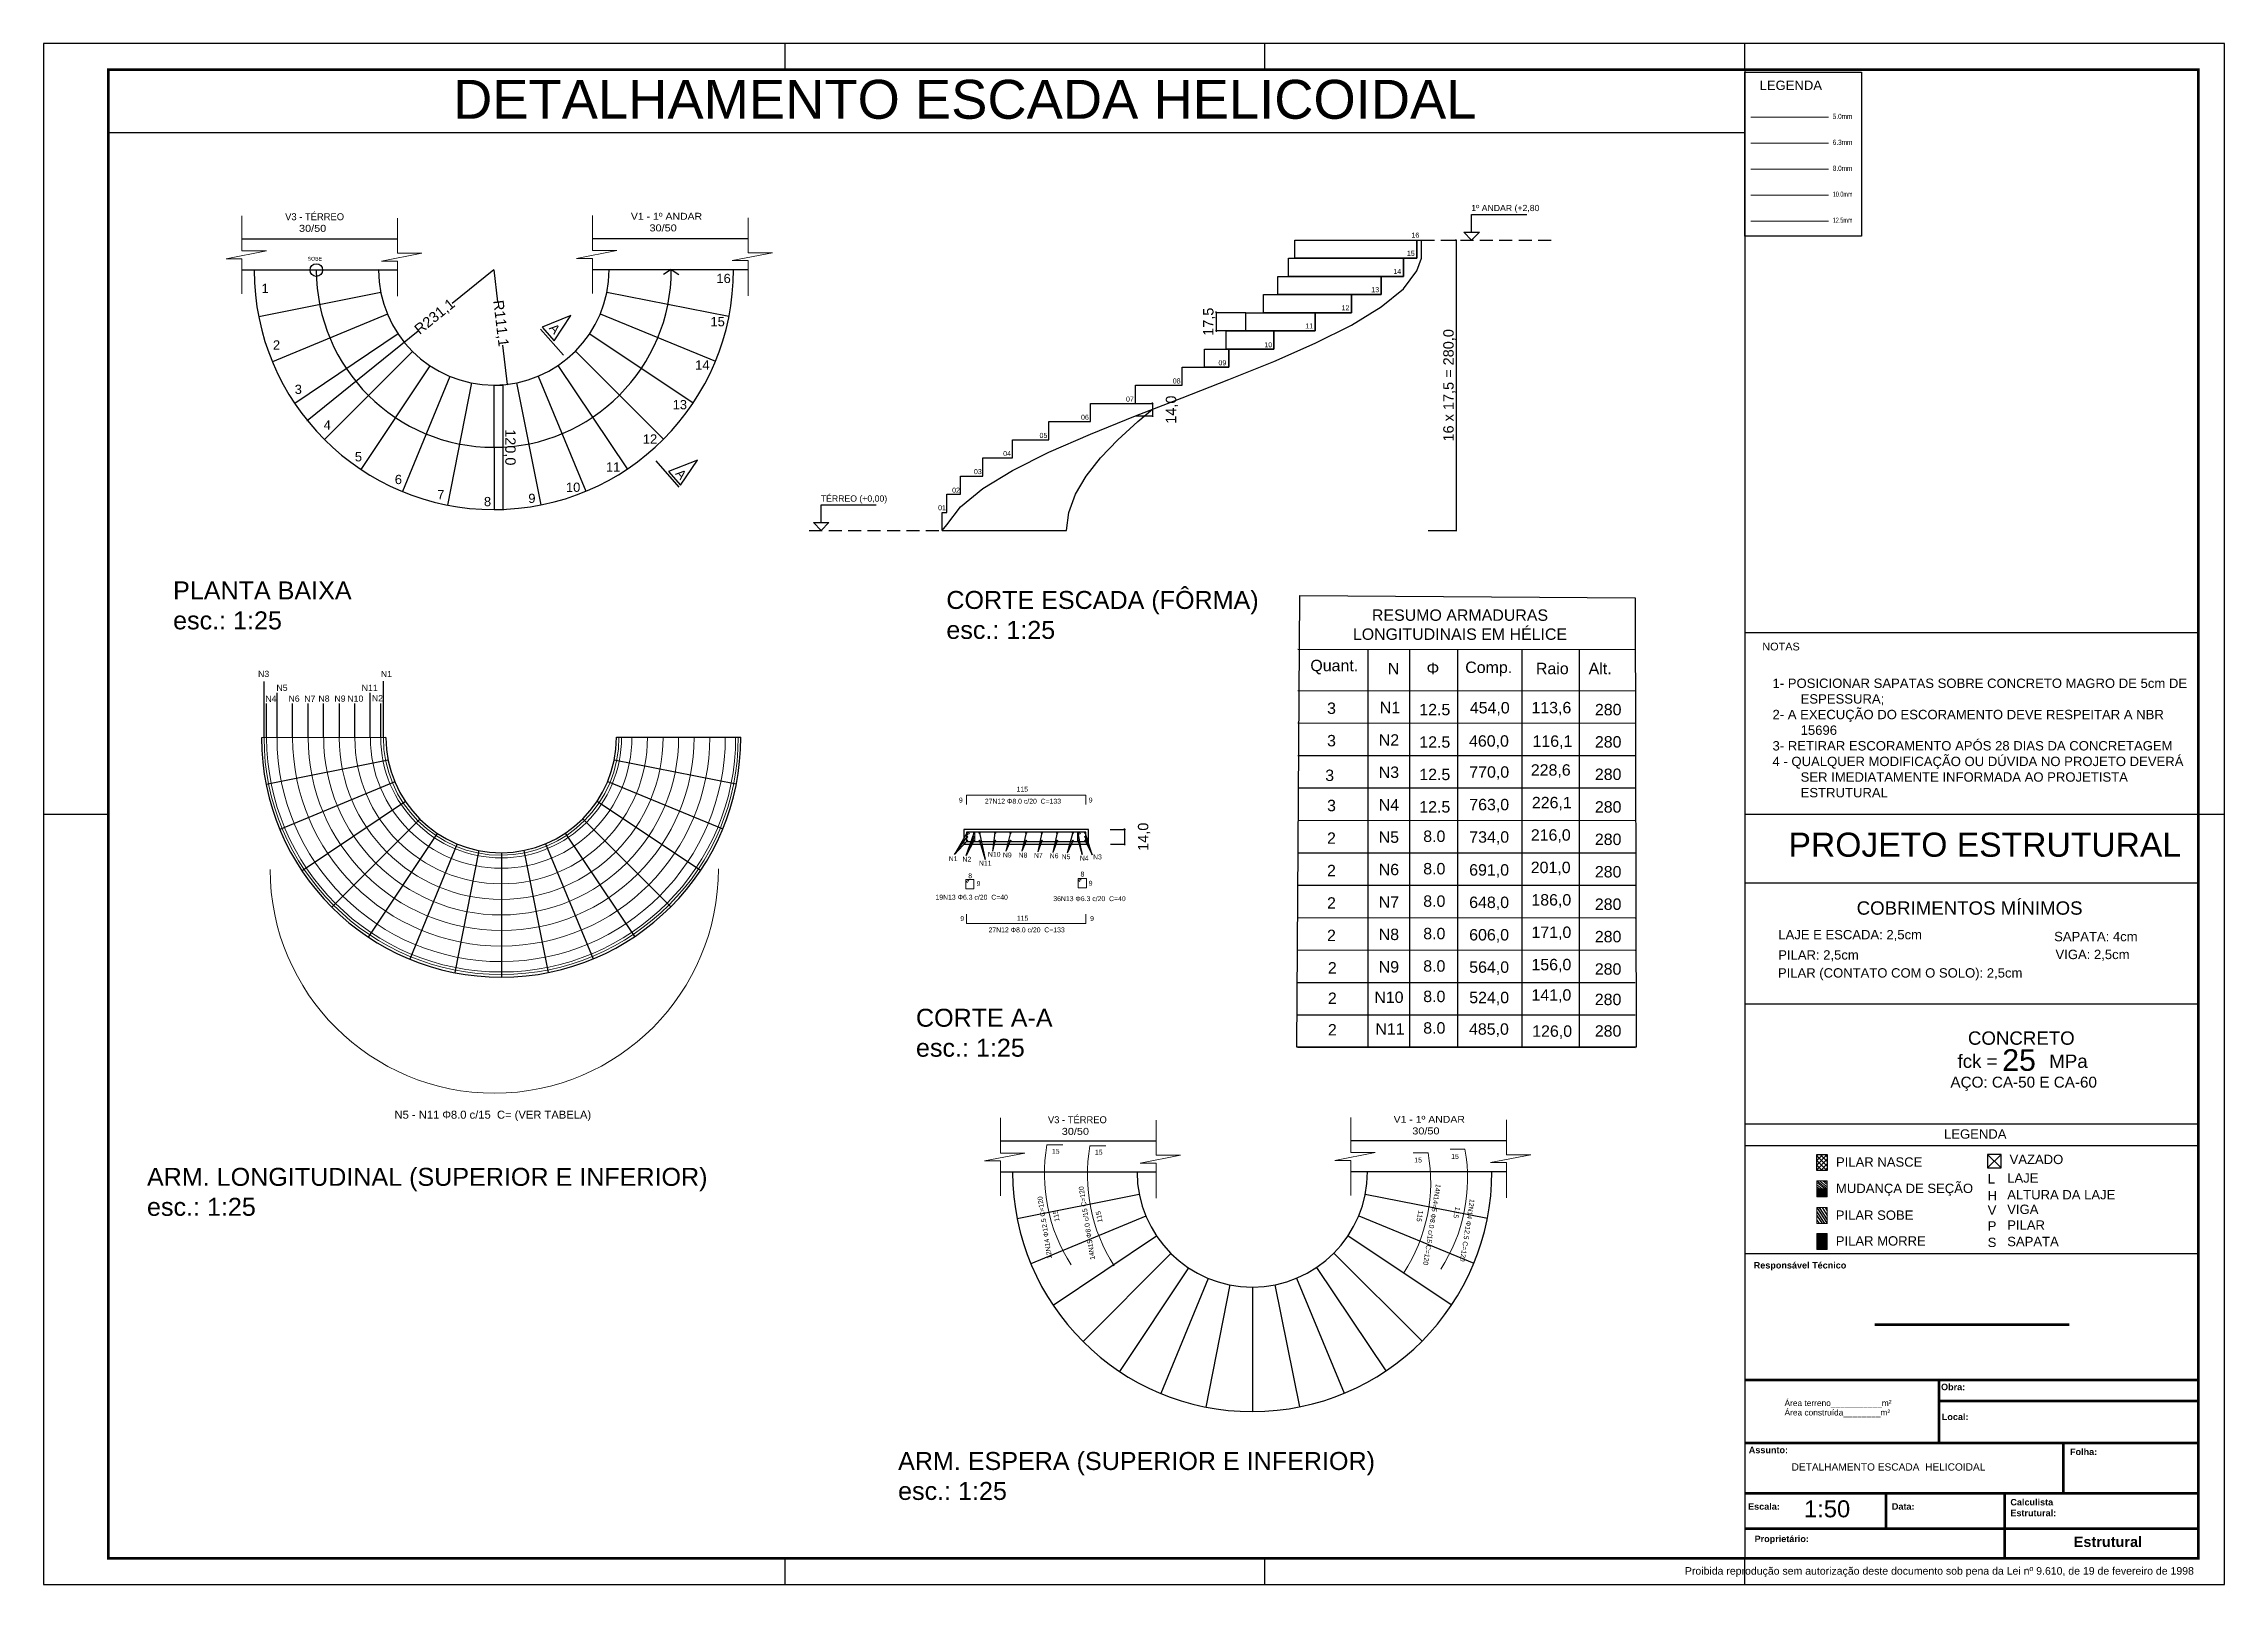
# Model space of a CAD drawing. Header units: millimetres. Extents: x 1305 to 2550, y 883 to 1075.
# Drawn here: x 1850.4 to 1934.5, y 882.5 to 941.9 of the extents above; entities that cross this region are included whole.
import ezdxf
from ezdxf.enums import TextEntityAlignment as Align

# ---------------------------------------------------------------- set-up
doc = ezdxf.new("R2010")
doc.units = ezdxf.units.MM
doc.linetypes.add('TRAZO_HUECO', pattern=[0.75, 0.5, -0.25])
for name, color, linetype in [('02 - Gabarito de Forma', 2, 'Continuous'), ('03 - Armação', 5, 'Continuous'), ('ARQ-FOLHA', 7, 'Continuous'), ('Bwc eletros móveis textos', 7, 'Continuous'), ('Camada 1', 7, 'Continuous'), ('COTA CYPE', 31, 'Continuous'), ('Cotas', 9, 'Continuous'), ('LINHAS GERAIS.', 7, 'Continuous'), ('PDF_1', 7, 'Continuous'), ('PDF_PILAR_BETAO', 7, 'Continuous'), ('PDF_Text', 7, 'Continuous'), ('V2', 2, 'Continuous')]:
    doc.layers.add(name, color=color, linetype=linetype)
for name, color, linetype, lineweight in [('ARM_LONGITUDINAL_Ø10', 33, 'Continuous', 9), ('ARM_LONGITUDINAL_Ø12_5', 34, 'Continuous', 9), ('ARM_LONGITUDINAL_Ø6_3', 31, 'Continuous', 9), ('ARM_LONGITUDINAL_Ø8', 32, 'Continuous', 9), ('ARM_TRANSVERSAL_Ø5', 120, 'Continuous', 9), ('ESC_DEGRAU', 2, 'Continuous', 0), ('G-ANNO-TEXT', 231, 'Continuous', 30), ('VIG_DIM_VIGAS', 3, 'Continuous', 9), ('VIG_FACES', 5, 'Continuous', 9), ('VIG_REF_VIGAS', 3, 'Continuous', 9)]:
    doc.layers.add(name, color=color, linetype=linetype, lineweight=lineweight)
doc.styles.add('ARIAL', font='arial.ttf')
doc.styles.add('Arial_1', font='arial.ttf')
doc.styles.add('Arial_3', font='arial.ttf', dxfattribs={"height": 2.3})
doc.styles.add('Arial_B', font='arialbd.ttf', dxfattribs={"height": 2.5})
doc.styles.add('Arial_B_1', font='arialbd.ttf', dxfattribs={"height": 4})
doc.styles.add('CYPETXT', font='arial.ttf', dxfattribs={"height": 0.2})
doc.styles.add('PDF Arial', font='arial.ttf')
doc.styles.get("Standard").update_dxf_attribs({"font": 'arial.ttf'})
doc.styles.add('TQS_ARIAL', font='arial.ttf')
doc.dimstyles.new('1-50', dxfattribs={"dimscale": 0.05, "dimtxt": 8, "dimasz": 0.8, "dimexe": 0.1, "dimexo": 0.2, "dimgap": 0.3, "dimtad": 1, "dimdec": 1, "dimlfac": 25, "dimzin": 1, "dimtxsty": 'Standard', "dimblk": 'OBLIQUE', "dimcen": 10, "dimdle": 0.1, "dimclrd": 7, "dimclre": 8, "dimclrt": 256, "dimadec": 0, "dimazin": 2, "dimtfac": 1, "dimtdec": 1, "dimtmove": 2, "dimatfit": 0, "dimldrblk": 'OBLIQUE', "dimfxl": 0, "dimlwd": -1, "dimlwe": -1, "dimarcsym": 0})

msp = doc.modelspace()

# ---------------------------------------------------------------- texts
at = {"style": 'CYPETXT'}
for s, width, p, p2 in [('5.0mm', 0.885362, (1919.3934, 939.0104), (1920.1494, 939.0104)), ('6.3mm', 0.885362, (1919.3934, 938.0104), (1920.1494, 938.0104)), ('8.0mm', 0.885362, (1919.3934, 937.0104), (1920.1494, 937.0104)), ('10.0mm', 0.749051, (1919.3934, 936.0104), (1920.1494, 936.0104)), ('12.5mm', 0.749051, (1919.3934, 935.0104), (1920.1494, 935.0104))]:
    msp.add_text(s, height=0.2, dxfattribs=dict(at, width=width)).set_placement(p, p2, align=Align.FIT)
for s, height, p in [('1º ANDAR (+2,80', 0.24, (1905.452, 935.4589)), ('SOBE', 0.14311, (1860.5767, 933.5524)), ('TÉRREO (+0,00)', 0.24, (1880.3658, 924.2589))]:
    msp.add_text(s, height=height).set_placement(p)
at = {"insert": (1866.185, 940.5193), "char_height": 1.5, "attachment_point": 1, "style": 'PDF Arial'}
msp.add_mtext_dynamic_manual_height_columns('DETALHAMENTO ESCADA HELICOIDAL', width=72.261105, gutter_width=12.5, heights=[0], dxfattribs=at)
at = {"width": 0.329663, "attachment_point": 1, "line_spacing_factor": 0.941778, "style": 'ARIAL'}
for s, insert, char_height in [('16', (1876.3397, 933.0432), 0.35719), ('1', (1858.7995, 932.659), 0.3572), ('15', (1876.1114, 931.3762), 0.35719), ('2', (1859.2388, 930.4774), 0.3572), ('14', (1875.5225, 929.7052), 0.35719), ('3', (1860.0785, 928.7657), 0.3572), ('13', (1874.6529, 928.1762), 0.35719), ('4', (1861.1956, 927.3935), 0.3572), ('12', (1873.5028, 926.8514), 0.35719), ('5', (1862.3969, 926.1672), 0.3572), ('6', (1863.9384, 925.2921), 0.3572), ('11', (1872.0806, 925.7723), 0.35719), ('7', (1865.5753, 924.7106), 0.3572), ('8', (1867.3762, 924.44), 0.3572), ('9', (1869.0868, 924.5644), 0.3572), ('10', (1870.5377, 924.9923), 0.35719)]:
    msp.add_mtext(s, dxfattribs=dict(at, insert=insert, char_height=char_height))
at = {"width": 2.948749, "attachment_point": 1}
for s, insert, char_height in [('9', (1885.6938, 912.8457), 0.1896), ('115', (1887.9189, 913.2657), 0.18955), ('9', (1890.6995, 912.8487), 0.1896), ('N1', (1885.3017, 910.5884), 0.18955), ('N2', (1885.8321, 910.5666), 0.18955), ('N11', (1886.4664, 910.4122), 0.18955), ('N10', (1886.8108, 910.755), 0.18955), ('N9', (1887.3889, 910.7299), 0.18955), ('N8', (1887.9956, 910.7259), 0.18955), ('N7', (1888.5866, 910.714), 0.18955), ('N6', (1889.1948, 910.6999), 0.18955), ('N5', (1889.6557, 910.664), 0.18955), ('N4', (1890.3561, 910.608), 0.18955), ('8', (1890.3825, 909.9938), 0.1896), ('N3', (1890.8661, 910.6579), 0.18955), ('8', (1886.0528, 909.931), 0.1896), ('9', (1886.3773, 909.6271), 0.1896), ('9', (1890.6984, 909.6414), 0.1896), ('115', (1887.9291, 908.2918), 0.18955), ('9', (1890.7532, 908.2802), 0.1896), ('9', (1885.7475, 908.2771), 0.1896), ('15', (1889.2798, 899.3066), 0.18955), ('15', (1890.9377, 899.2717), 0.18955), ('15', (1904.6779, 899.1094), 0.18955), ('15', (1903.255, 898.9709), 0.18955)]:
    msp.add_mtext(s, dxfattribs=dict(at, insert=insert, char_height=char_height))
at = {"attachment_point": 1}
for s, width, gutter_width, insert, char_height in [('27N12 {\\Fgreeks|c0;F}8.0 c/20  C=133', 2.948749, 8.8813, (1886.6934, 912.8036), 0.189555), ('19N13 {\\Fgreeks|c0;F}6.3 c/20  C=40', 2.948749, 8.8813, (1884.7884, 909.1028), 0.189555), ('36N13 {\\Fgreeks|c0;F}6.3 c/20  C=40', 2.948749, 8.8813, (1889.3326, 909.0462), 0.189555), ('27N12 {\\Fgreeks|c0;F}8.0 c/20  C=133', 2.948749, 8.8813, (1886.8352, 907.8431), 0.189555), ('N5 - N11 {\\Fgreeks|c0;F}8.0 c/15  C= (VER TABELA)', 7.918395, 14.4724, (1863.9274, 900.778), 0.308888)]:
    msp.add_mtext_dynamic_manual_height_columns(s, width=width, gutter_width=gutter_width, heights=[0], dxfattribs=dict(at, insert=insert, char_height=char_height))
at = {"char_height": 0.189555}
for s, insert, attachment_point, rotation in [('12N14 {\\Fgreeks|c0;F}12.5 C=120', (1889.0993, 895.0504), 1, 99.021345), ('14N15 {\\Fgreeks|c0;F}8.0 c/15 C=120', (1890.7572, 895.0155), 1, 99.021345), ('14N14=5 {\\Fgreeks|c0;F}8.0 c/15 C=120', (1903.7815, 894.8072), 3, 260.978655), ('12N14 {\\Fgreeks|c0;F}12.5 C=120', (1905.2044, 894.9457), 3, 260.978655)]:
    msp.add_mtext_dynamic_manual_height_columns(s, width=3.638713, gutter_width=8.8813, heights=[0], dxfattribs=dict(at, insert=insert, attachment_point=attachment_point, rotation=rotation))
at = {"char_height": 0.18955, "width": 2.948749}
for insert, attachment_point, rotation in [((1889.3901, 896.4853), 1, 100.984805), ((1891.0479, 896.4504), 1, 100.984805), ((1903.5232, 896.4776), 3, 259.015195), ((1904.9461, 896.616), 3, 259.015195)]:
    msp.add_mtext('115', dxfattribs=dict(at, insert=insert, attachment_point=attachment_point, rotation=rotation))
at = {"layer": 'Bwc eletros móveis textos', "color": 1}
for p in [(1869.8678, 930.9342), (1874.7392, 925.3254)]:
    msp.add_text('A', height=0.353, rotation=311.194664, dxfattribs=at).set_placement(p)
at = {"layer": 'Camada 1', "color": 0, "lineweight": 25, "style": 'TQS_ARIAL'}
for s, height, p in [('LEGENDA', 0.36043, (1916.5723, 940.1294)), ('PROJETO ESTRUTURAL', 0.928807, (1917.6868, 910.5687)), ('COBRIMENTOS MÍNIMOS', 0.514893, (1920.3143, 908.3337)), ('LAJE E ESCADA: 2,5cm', 0.360425, (1917.2936, 907.3844)), ('SAPATA: 4cm', 0.360425, (1927.9298, 907.3109)), ('PILAR: 2,5cm', 0.360425, (1917.2892, 906.6033)), ('VIGA: 2,5cm', 0.360425, (1927.9823, 906.6215)), ('PILAR (CONTATO COM O SOLO): 2,5cm', 0.360425, (1917.278, 905.9101)), ('CONCRETO', 0.51489, (1924.6056, 903.3189)), ('fck =          MPa', 0.514893, (1924.2057, 902.4285)), ('25', 0.83413, (1925.9292, 902.3142)), ('AÇO: CA-50 E CA-60', 0.420812, (1923.9294, 901.668)), ('LEGENDA', 0.36043, (1923.6852, 899.6987)), ('VAZADO', 0.36043, (1926.2117, 898.7189)), ('PILAR NASCE', 0.360425, (1919.5172, 898.6182)), ('L', 0.3604, (1925.3669, 897.9703)), ('LAJE', 0.36043, (1926.121, 898.0036)), ('MUDANÇA DE SEÇÃO', 0.360425, (1919.5172, 897.6036)), ('H', 0.3604, (1925.3669, 897.325)), ('ALTURA DA LAJE', 0.360425, (1926.121, 897.3583)), ('PILAR SOBE', 0.36043, (1919.5088, 896.5704)), ('V', 0.3604, (1925.3669, 896.7629)), ('P', 0.3604, (1925.3669, 896.1554)), ('VIGA', 0.36043, (1926.121, 896.7962)), ('PILAR', 0.36043, (1926.121, 896.1887)), ('PILAR MORRE', 0.360425, (1919.5088, 895.5775)), ('S', 0.3604, (1925.3669, 895.5212)), ('SAPATA', 0.36043, (1926.121, 895.5545))]:
    msp.add_text(s, height=height, dxfattribs=at).set_placement(p)
at = {"layer": 'ESC_DEGRAU'}
for s, p in [('16', (1903.1462, 934.4339)), ('15', (1902.9714, 933.7339)), ('14', (1902.4481, 933.0339)), ('12', (1900.4491, 931.6339)), ('13', (1901.5965, 932.3339)), ('11', (1899.0502, 930.9339)), ('10', (1897.4714, 930.21)), ('09', (1895.7033, 929.5147)), ('08', (1893.9402, 928.8147)), ('07', (1892.1366, 928.1147)), ('05', (1888.8023, 926.7147)), ('06', (1890.4018, 927.4147)), ('04', (1887.3998, 926.0147)), ('03', (1886.272, 925.3195)), ('02', (1885.4315, 924.6022)), ('01', (1884.892, 923.9258))]:
    msp.add_text(s, height=0.19431, dxfattribs=at).set_placement(p)
at = {"layer": 'G-ANNO-TEXT', "color": 7, "attachment_point": 1}
for s, insert, char_height, width, style in [('Responsável Técnico ', (1916.344, 894.9439), 0.25, 4.417298, 'Arial_B'), ('Obra:', (1923.5685, 890.2518), 0.25, 1.122362, 'Arial_B'), ('Área terreno___________m²', (1917.5331, 889.6212), 0.23, 5.659914, 'Arial_3'), ('Área construída________m²', (1917.5331, 889.2574), 0.23, 6.197044, 'Arial_3'), ('Local:', (1923.5983, 889.1005), 0.25, 1.234599, 'Arial_B'), ('Assunto:', (1916.1538, 887.8222), 0.25, 1.811814, 'Arial_B'), ('Folha:', (1928.5421, 887.751), 0.25, 1.258649, 'Arial_B'), ('Escala:', (1916.127, 885.645), 0.25, 1.467088, 'Arial_B'), ('1:50', (1918.2836, 885.7561), 0.65491, 10.080639, 'Arial_1'), ('Data:', (1921.6726, 885.645), 0.25, 1.050211, 'Arial_B'), ('Calculista Estrutural:', (1926.2421, 885.8094), 0.25, 2.176767, 'Arial_B'), ('Proprietário: ', (1916.3777, 884.3953), 0.25, 2.661602, 'Arial_B'), ('Estrutural', (1928.6841, 884.3586), 0.4, 3.214767, 'Arial_B_1'), ('Proibida reprodução sem autorização deste documento sob pena da Lei nº 9.610, de 19 de fevereiro de 1998', (1913.6915, 883.1811), 0.29, 23.770034, 'ARIAL')]:
    msp.add_mtext(s, dxfattribs=dict(at, insert=insert, char_height=char_height, width=width, style=style))
at = {"layer": 'PDF_Text', "color": 4, "width": 26.385603, "attachment_point": 7, "style": 'PDF Arial'}
for s, insert, char_height in [('PLANTA BAIXA \\Pesc.: 1:25', (1855.3889, 919.325), 0.692832), ('CORTE ESCADA (FÔRMA)\\Pesc.: 1:25', (1885.2089, 918.9572), 0.692832), ('CORTE A-A\\Pesc.: 1:25', (1884.0369, 902.8495), 0.69283), ('ARM. LONGITUDINAL (SUPERIOR E INFERIOR) \\Pesc.: 1:25', (1854.3822, 896.7161), 0.692832), ('ARM. ESPERA (SUPERIOR E INFERIOR) \\Pesc.: 1:25', (1883.3476, 885.7617), 0.692832)]:
    msp.add_mtext(s, dxfattribs=dict(at, insert=insert, char_height=char_height))
at = {"layer": 'PDF_Text', "insert": (1916.6757, 918.5175), "char_height": 0.3, "attachment_point": 7, "style": 'PDF Arial'}
msp.add_mtext('NOTAS', dxfattribs=at)
at = {"layer": 'PDF_Text', "attachment_point": 7, "style": 'PDF Arial'}
for s, insert, char_height, width in [('{\\W4.344816; }N3', (1858.2596, 917.4934), 0.240706, 1.200805), ('{\\W4.593498; }N1', (1862.9716, 917.4934), 0.240706, 1.200805), ('{\\W4.350089; }N4', (1858.5388, 916.5401), 0.240706, 1.200805), ('{\\W4.33515; }N5', (1858.9688, 916.9577), 0.240706, 1.200805), ('{\\W4.345695; }N6', (1859.4336, 916.5401), 0.240706, 1.200805), ('{\\W4.344816; }N7', (1860.0405, 916.5401), 0.240706, 1.200805), ('{\\W4.34218; }N8', (1860.5881, 916.5401), 0.240706, 1.200805), ('{\\W4.34218; }N9', (1861.2044, 916.5401), 0.240706, 1.200805), ('{\\W3.348331; }N10', (1861.7956, 916.5401), 0.240706, 1.200805), ('{\\W3.592619; }N11', (1862.3272, 916.9577), 0.240706, 1.200805), ('{\\W4.357997; }N2', (1862.6478, 916.5589), 0.240706, 1.200805), ('{\\W2.576449; }1- POSICIONAR SAPATAS SOBRE CONCRETO MAGRO DE 5cm DE \\P{\\W5.1529;  }ESPESSURA;\\P{\\W2.576449; }2- A EXECUÇÃO DO ESCORAMENTO DEVE RESPEITAR A NBR \\P{\\W5.1529;  }15696\\P{\\W2.576449; }3- RETIRAR ESCORAMENTO APÓS 28 DIAS DA CONCRETAGEM\\P{\\W2.576449; }4 - QUALQUER MODIFICAÇÃO OU DÚVIDA NO PROJETO DEVERÁ \\P{\\W5.1529;  }SER IMEDIATAMENTE INFORMADA AO PROJETISTA \\P{\\W5.1529;  }ESTRUTURAL', (1916.7078, 912.8531), 0.3614, 16.631261), ('{\\W5.582953; }3', (1898.9383, 916.0679), 0.439829, 2.194163), ('{\\W4.593498; }N1', (1901.141, 916.1006), 0.439829, 2.194163), ('{\\W3.191916; }12.5', (1902.9024, 916.0164), 0.439829, 2.194163), ('454,0', (1905.3956, 916.0118), 0.43983, 2.194163), ('{\\W2.201583; }113,6', (1907.3961, 916.0164), 0.439829, 2.194163), ('{\\W3.562742; }280', (1909.612, 916.015), 0.439829, 2.194163), ('{\\W5.582953; }3', (1898.9383, 914.8176), 0.439829, 2.194163), ('{\\W4.357997; }N2', (1901.141, 914.8503), 0.439829, 2.194163), ('{\\W3.191916; }12.5', (1902.9024, 914.7661), 0.439829, 2.194163), ('{\\W2.031987; }460,0', (1905.0183, 914.729), 0.439829, 2.194163), ('{\\W2.449386; }116,1', (1907.3961, 914.7234), 0.439829, 2.194163), ('{\\W3.562742; }280', (1909.6113, 914.7712), 0.439829, 2.194163), ('{\\W5.582953; }3', (1898.8666, 913.4816), 0.439829, 2.194163), ('{\\W4.344816; }N3', (1901.141, 913.6), 0.439829, 2.194163), ('{\\W3.191916; }12.5', (1902.9024, 913.5158), 0.439829, 2.194163), ('{\\W2.094377; }770,0', (1905.0183, 913.5333), 0.439829, 2.194163), ('{\\W2.058349; }228,6', (1907.3961, 913.6116), 0.439829, 2.194163), ('{\\W3.562742; }280', (1909.6107, 913.5209), 0.439829, 2.194163), ('{\\W5.582953; }3', (1898.9383, 912.3169), 0.439829, 2.194163), ('{\\W4.350089; }N4', (1901.141, 912.3497), 0.439829, 2.194163), ('{\\W3.191916; }12.5', (1902.9024, 912.2655), 0.439829, 2.194163), ('{\\W2.094377; }763,0', (1905.0176, 912.2787), 0.439829, 2.194163), ('{\\W2.306152; }226,1', (1907.3955, 912.3559), 0.439829, 2.194163), ('{\\W3.562742; }280', (1909.611, 912.2641), 0.439829, 2.194163), ('{\\W5.573287; }2', (1898.9383, 911.0666), 0.439829, 2.194163), ('{\\W4.33515; }N5', (1901.141, 911.0993), 0.439829, 2.194163), ('{\\W4.083832; }8.0', (1902.9024, 911.1319), 0.439829, 2.194163), ('{\\W2.094377; }734,0', (1905.017, 911.0283), 0.439829, 2.194163), ('{\\W2.061864; }216,0', (1907.3961, 911.1056), 0.439829, 2.194163), ('{\\W3.562742; }280', (1909.6103, 911.0137), 0.439829, 2.194163), ('{\\W5.573287; }2', (1898.9383, 909.8163), 0.439829, 2.194163), ('{\\W4.345695; }N6', (1901.141, 909.849), 0.439829, 2.194163), ('{\\W4.083832; }8.0', (1902.9024, 909.8816), 0.439829, 2.194163), ('{\\W2.076802; }691,0', (1905.017, 909.7594), 0.439829, 2.194163), ('{\\W2.061864; }201,0', (1907.3942, 909.8552), 0.439829, 2.194163), ('{\\W3.562742; }280', (1909.6097, 909.7634), 0.439829, 2.194163), ('{\\W2.205097; }186,0', (1907.3935, 908.6049), 0.439829, 2.194163), ('{\\W5.573287; }2', (1898.9383, 908.566), 0.439829, 2.194163), ('{\\W4.344816; }N7', (1901.141, 908.5987), 0.439829, 2.194163), ('{\\W4.083832; }8.0', (1902.9024, 908.6313), 0.439829, 2.194163), ('{\\W2.076802; }648,0', (1905.017, 908.5091), 0.439829, 2.194163), ('{\\W3.562742; }280', (1909.609, 908.5131), 0.439829, 2.194163), ('{\\W5.573287; }2', (1898.9383, 907.3157), 0.439829, 2.194163), ('{\\W4.34218; }N8', (1901.141, 907.3484), 0.439829, 2.194163), ('{\\W4.083832; }8.0', (1902.9024, 907.3809), 0.439829, 2.194163), ('{\\W2.076802; }606,0', (1905.017, 907.2588), 0.439829, 2.194163), ('{\\W2.205097; }171,0', (1907.3961, 907.3546), 0.439829, 2.194163), ('{\\W3.562742; }280', (1909.6084, 907.2628), 0.439829, 2.194163), ('{\\W2.205097; }156,0', (1907.3961, 906.1099), 0.439829, 2.194163), ('{\\W5.573287; }2', (1898.9714, 906.0654), 0.439829, 2.194163), ('{\\W4.34218; }N9', (1901.141, 906.0981), 0.439829, 2.194163), ('{\\W4.083832; }8.0', (1902.9024, 906.1306), 0.439829, 2.194163), ('{\\W2.083832; }564,0', (1905.0176, 906.0129), 0.439829, 2.194163), ('{\\W3.562742; }280', (1909.6077, 906.0139), 0.439829, 2.194163), ('{\\W5.573287; }2', (1898.9714, 904.8925), 0.439829, 2.194163), ('{\\W3.348331; }N10', (1901.141, 904.9252), 0.439829, 2.194163), ('{\\W4.083832; }8.0', (1902.9024, 904.9577), 0.439829, 2.194163), ('{\\W2.083832; }524,0', (1905.0176, 904.84), 0.439829, 2.194163), ('{\\W2.205097; }141,0', (1907.3961, 904.937), 0.439829, 2.194163), ('{\\W3.562742; }280', (1909.6077, 904.841), 0.439829, 2.194163), ('{\\W5.573287; }2', (1898.9714, 903.6766), 0.439829, 2.194163), ('{\\W3.592619; }N11', (1901.141, 903.7093), 0.439829, 2.194163), ('{\\W4.083832; }8.0', (1902.9024, 903.7419), 0.439829, 2.194163), ('{\\W2.031987; }485,0', (1905.0176, 903.6242), 0.439829, 2.194163), ('{\\W3.562742; }280', (1909.6077, 903.6251), 0.439829, 2.194163), ('{\\W2.205097; }126,0', (1907.4254, 903.5456), 0.439829, 2.194163), ('DETALHAMENTO ESCADA  HELICOIDAL', (1917.8048, 886.8984), 0.279894, 10.659386)]:
    msp.add_mtext(s, dxfattribs=dict(at, insert=insert, char_height=char_height, width=width))
at = {"layer": 'V2', "char_height": 0.439829, "attachment_point": 7, "style": 'PDF Arial'}
for s, insert, width in [('{\\W5.23693; }RESUMO ARMADURAS \\P{\\W0.928494; }LONGITUDINAIS EM HÉLICE', (1900.7274, 918.9239), 8.501239), ('{\\W1.257822; }Quant.', (1899.0316, 917.6001), 2.194163), ('{\\W5.4116; }N', (1901.3109, 917.6001), 2.194163), ('{\\W5.140071; }Φ', (1902.8501, 917.6001), 2.194163), ('{\\W1.372057; }Comp.', (1904.9857, 917.5191), 2.194163), ('{\\W2.933568; }Raio', (1907.444, 917.6001), 2.194163), ('{\\W3.982778; }Alt.', (1909.2984, 917.6001), 2.194163)]:
    msp.add_mtext(s, dxfattribs=dict(at, insert=insert, width=width))
at = {"layer": 'VIG_DIM_VIGAS', "style": 'CYPETXT', "width": 1.117746}
for p, p2 in [((1860.245, 934.6606), (1861.2945, 934.6606)), ((1873.7616, 934.6763), (1874.8112, 934.6763)), ((1889.6608, 899.8467), (1890.7103, 899.8467)), ((1903.1774, 899.8624), (1904.227, 899.8624))]:
    msp.add_text('30/50', height=0.2686, dxfattribs=at).set_placement(p, p2, align=Align.FIT)
at = {"layer": 'VIG_REF_VIGAS', "style": 'CYPETXT'}
for s, width, p, p2 in [('V3 - TÉRREO', 0.963476, (1859.7108, 935.1085), (1861.9808, 935.1085)), ('V1 - 1º ANDAR', 1.074338, (1873.0434, 935.1242), (1875.7894, 935.1242)), ('V3 - TÉRREO', 0.963476, (1889.1266, 900.2946), (1891.3966, 900.2946)), ('V1 - 1º ANDAR', 1.074338, (1902.4592, 900.3103), (1905.2052, 900.3103))]:
    msp.add_text(s, height=0.268602, dxfattribs=dict(at, width=width)).set_placement(p, p2, align=Align.FIT)

# ---------------------------------------------------------------- blocks, each defined once
blk = doc.blocks.new('FOLHA A1')
at = {"layer": 'ARQ-FOLHA'}
for p, q in [((841, 0), (0, 0)), ((0, 0), (0, -594)), ((286, -10), (286, 0)), ((471, -10), (471, 0)), ((656, -10), (656, 0)), ((841, -594), (841, 0)), ((0, -297), (25, -297)), ((831, -297), (841, -297)), ((286, -594), (286, -584)), ((471, -594), (471, -584)), ((656, -594), (656, -584)), ((0, -594), (841, -594))]:
    blk.add_line(p, q, dxfattribs=at)
at = {"layer": 'ARQ-FOLHA', "const_width": 1}
blk.add_lwpolyline([(25, -10), (25, -584), (831, -584), (831, -10), (25, -10)], dxfattribs=at)
blk = doc.blocks.new('*U67')
at = {"layer": 'Cotas'}
blk.add_line((-0.004, 2.4), (0.004, -2.4), dxfattribs=at)
blk = doc.blocks.new('*U68')
at = {"color": 0, "linetype": 'ByBlock', "lineweight": -2}
for p, rotation in [((6457.104, 632.615), 180), ((6458.44, 632.485), 168.7500000000001), ((6459.724, 632.098), 157.5000000000001), ((6460.908, 631.467), 146.25), ((6461.947, 630.618), 135.0000000000001), ((6462.8, 629.582), 123.75), ((6463.434, 628.4), 112.5000000000001), ((6463.825, 627.117), 101.25), ((6463.959, 625.782), 90.00000000000001), ((6463.829, 624.447), 78.75000000000004), ((6463.442, 623.162), 67.50000000000003), ((6462.812, 621.978), 56.25000000000001), ((6461.962, 620.94), 45.00000000000001), ((6459.744, 619.453), 22.50000000000002), ((6460.926, 620.087), 33.74999999999999), ((6458.461, 619.061), 11.24999999999997)]:
    blk.add_blockref('*U67', p, dxfattribs=dict(at, rotation=rotation))
blk.add_blockref('*U67', (6457.126, 618.928), dxfattribs=at)
blk = doc.blocks.new('_OBLIQUE')
at = {"color": 0, "linetype": 'ByBlock'}
blk.add_line((-0.5, -0.5), (0.5, 0.5), dxfattribs=at)
blk = doc.blocks.new('*D103')
at = {"layer": 'COTA CYPE', "color": 7}
for p, q in [((1867.76, 933.199), (1866.15, 931.902)), ((1860.555, 927.392), (1864.838, 930.844))]:
    blk.add_line(p, q, dxfattribs=at)
at = {"layer": 'Defpoints', "color": 0}
for p in [(1867.756, 933.196), (1860.559, 927.395)]:
    blk.add_point(p, dxfattribs=at)
at = {"layer": 'COTA CYPE', "color": 7, "xscale": 0.04000000000000001, "yscale": 0.04000000000000001, "zscale": 0.04000000000000001, "rotation": 218.8698663033007}
blk.add_blockref('_OBLIQUE', (1860.559, 927.395), dxfattribs=at)
at = {"layer": 'COTA CYPE', "insert": (1865.494, 931.373), "char_height": 0.4, "attachment_point": 5, "rotation": 38.86987}
blk.add_mtext('R231,1', dxfattribs=at)
blk = doc.blocks.new('*D104')
at = {"layer": 'COTA CYPE', "color": 7}
for p, q in [((1867.755, 933.201), (1867.902, 931.964)), ((1868.281, 928.778), (1868.101, 930.29))]:
    blk.add_line(p, q, dxfattribs=at)
at = {"layer": 'Defpoints', "color": 0}
for p in [(1867.756, 933.196), (1868.28, 928.783)]:
    blk.add_point(p, dxfattribs=at)
at = {"layer": 'COTA CYPE', "color": 7, "xscale": 0.04000000000000001, "yscale": 0.04000000000000001, "zscale": 0.04000000000000001, "rotation": 276.7797876598917}
blk.add_blockref('_OBLIQUE', (1868.28, 928.783), dxfattribs=at)
at = {"layer": 'COTA CYPE', "insert": (1868.002, 931.127), "char_height": 0.4, "attachment_point": 5, "rotation": 276.77979}
blk.add_mtext('R111,1', dxfattribs=at)
blk = doc.blocks.new('*D105')
at = {"layer": 'COTA CYPE', "color": 8}
for p, q in [((1904.523, 934.343), (1904.87, 934.343)), ((1903.784, 923.143), (1904.87, 923.143))]:
    blk.add_line(p, q, dxfattribs=at)
at = {"layer": 'COTA CYPE', "color": 7}
blk.add_line((1904.865, 934.348), (1904.865, 923.138), dxfattribs=at)
at = {"layer": 'Defpoints', "color": 0}
for p in [(1904.513, 934.343), (1903.774, 923.143), (1904.865, 923.143)]:
    blk.add_point(p, dxfattribs=at)
at = {"layer": 'COTA CYPE', "color": 7, "xscale": 0.04000000000000001, "yscale": 0.04000000000000001, "zscale": 0.04000000000000001}
for p, rotation in [((1904.865, 934.343), 90), ((1904.865, 923.143), 270)]:
    blk.add_blockref('_OBLIQUE', p, dxfattribs=dict(at, rotation=rotation))
at = {"layer": 'COTA CYPE', "insert": (1904.609, 928.743), "char_height": 0.4, "attachment_point": 5, "rotation": 90}
blk.add_mtext('16 x 17,5 = 280,0', dxfattribs=at)
blk = doc.blocks.new('*U106')
at = {"layer": 'Cotas'}
blk.add_line((-0.004, 2.4), (0.004, -2.4), dxfattribs=at)
blk = doc.blocks.new('*U107')
at = {"color": 0, "linetype": 'ByBlock', "lineweight": -2}
for p, rotation in [((6457.104, 632.615), 180), ((6458.44, 632.485), 168.7500000000001), ((6459.724, 632.098), 157.5000000000001), ((6460.908, 631.467), 146.25), ((6461.947, 630.618), 135.0000000000001), ((6462.8, 629.582), 123.75), ((6463.434, 628.4), 112.5000000000001), ((6463.825, 627.117), 101.25), ((6463.959, 625.782), 90.00000000000001), ((6463.829, 624.447), 78.75000000000004), ((6463.442, 623.162), 67.50000000000003), ((6462.812, 621.978), 56.25000000000001), ((6461.962, 620.94), 45.00000000000001), ((6459.744, 619.453), 22.50000000000002), ((6460.926, 620.087), 33.74999999999999), ((6458.461, 619.061), 11.24999999999997)]:
    blk.add_blockref('*U106', p, dxfattribs=dict(at, rotation=rotation))
blk.add_blockref('*U106', (6457.126, 618.928), dxfattribs=at)
blk = doc.blocks.new('*U114')
at = {"layer": 'Cotas'}
blk.add_line((-0.004, 2.4), (0.004, -2.4), dxfattribs=at)
blk = doc.blocks.new('*U115')
at = {"color": 0, "linetype": 'ByBlock', "lineweight": -2}
for p, rotation in [((6457.104, 632.615), 180), ((6458.44, 632.485), 168.7500000000001), ((6459.724, 632.098), 157.5000000000001), ((6460.908, 631.467), 146.25), ((6461.947, 630.618), 135.0000000000001), ((6462.8, 629.582), 123.75), ((6463.434, 628.4), 112.5000000000001), ((6463.825, 627.117), 101.25), ((6463.959, 625.782), 90.00000000000001), ((6463.829, 624.447), 78.75000000000004), ((6463.442, 623.162), 67.50000000000003), ((6462.812, 621.978), 56.25000000000001), ((6461.962, 620.94), 45.00000000000001), ((6459.744, 619.453), 22.50000000000002), ((6460.926, 620.087), 33.74999999999999), ((6458.461, 619.061), 11.24999999999997)]:
    blk.add_blockref('*U114', p, dxfattribs=dict(at, rotation=rotation))
blk.add_blockref('*U114', (6457.126, 618.928), dxfattribs=at)
blk = doc.blocks.new('*D121')
at = {"layer": 'COTA CYPE', "color": 8}
for p, q in [((1896.754, 931.543), (1895.611, 931.543)), ((1896.754, 930.843), (1895.611, 930.843))]:
    blk.add_line(p, q, dxfattribs=at)
at = {"layer": 'COTA CYPE', "color": 7}
for p, q in [((1895.616, 931.543), (1895.616, 931.583)), ((1895.616, 931.543), (1895.616, 930.843)), ((1895.616, 930.843), (1895.616, 930.803))]:
    blk.add_line(p, q, dxfattribs=at)
at = {"layer": 'Defpoints', "color": 0}
for p in [(1896.764, 931.543), (1895.616, 930.843), (1896.764, 930.843)]:
    blk.add_point(p, dxfattribs=at)
at = {"layer": 'COTA CYPE', "color": 7, "xscale": 0.04000000000000001, "yscale": 0.04000000000000001, "zscale": 0.04000000000000001}
for p, rotation in [((1895.616, 931.543), 270), ((1895.616, 930.843), 90)]:
    blk.add_blockref('_OBLIQUE', p, dxfattribs=dict(at, rotation=rotation))
at = {"layer": 'COTA CYPE', "insert": (1895.348, 931.193), "char_height": 0.4, "attachment_point": 5, "rotation": 90}
blk.add_mtext('17,5', dxfattribs=at)
blk = doc.blocks.new('*D122')
at = {"layer": 'COTA CYPE', "color": 8}
for p, q in [((1892.51, 928.043), (1893.166, 928.043)), ((1892.51, 927.563), (1893.166, 927.563))]:
    blk.add_line(p, q, dxfattribs=at)
at = {"layer": 'COTA CYPE', "color": 7}
for p, q in [((1893.161, 928.043), (1893.161, 928.083)), ((1893.161, 928.043), (1893.161, 927.563)), ((1893.161, 927.563), (1893.161, 927.523))]:
    blk.add_line(p, q, dxfattribs=at)
at = {"layer": 'Defpoints', "color": 0}
for p in [(1892.5, 928.043), (1892.5, 927.563), (1893.161, 927.563)]:
    blk.add_point(p, dxfattribs=at)
at = {"layer": 'COTA CYPE', "color": 7, "xscale": 0.04000000000000001, "yscale": 0.04000000000000001, "zscale": 0.04000000000000001}
for p, rotation in [((1893.161, 928.043), 270), ((1893.161, 927.563), 90)]:
    blk.add_blockref('_OBLIQUE', p, dxfattribs=dict(at, rotation=rotation))
at = {"layer": 'COTA CYPE', "insert": (1893.91, 927.803), "char_height": 0.4, "attachment_point": 5, "rotation": 90}
blk.add_mtext('14,0', dxfattribs=at)
blk = doc.blocks.new('*D127')
at = {"layer": 'COTA CYPE', "color": 7}
for p, q in [((1892.085, 911.618), (1892.085, 911.658)), ((1892.085, 911.618), (1892.085, 911.058)), ((1892.085, 911.058), (1892.085, 911.018))]:
    blk.add_line(p, q, dxfattribs=at)
at = {"layer": 'COTA CYPE', "color": 8}
for p, q in [((1891.523, 911.618), (1892.09, 911.618)), ((1891.538, 911.058), (1892.09, 911.058))]:
    blk.add_line(p, q, dxfattribs=at)
at = {"layer": 'Defpoints', "color": 0}
for p in [(1891.513, 911.618), (1891.528, 911.058), (1892.085, 911.058)]:
    blk.add_point(p, dxfattribs=at)
at = {"layer": 'COTA CYPE', "color": 7, "xscale": 0.04000000000000001, "yscale": 0.04000000000000001, "zscale": 0.04000000000000001}
for p, rotation in [((1892.085, 911.618), 270), ((1892.085, 911.058), 90)]:
    blk.add_blockref('_OBLIQUE', p, dxfattribs=dict(at, rotation=rotation))
at = {"layer": 'COTA CYPE', "insert": (1892.834, 911.338), "char_height": 0.4, "attachment_point": 5, "rotation": 90}
blk.add_mtext('14,0', dxfattribs=at)
blk = doc.blocks.new('*D130')
at = {"layer": 'COTA CYPE', "color": 8}
for p, q in [((1867.773, 928.752), (1868.107, 928.753)), ((1867.78, 923.952), (1868.114, 923.953))]:
    blk.add_line(p, q, dxfattribs=at)
at = {"layer": 'COTA CYPE', "color": 7}
blk.add_line((1868.102, 928.758), (1868.109, 923.948), dxfattribs=at)
at = {"layer": 'Defpoints', "color": 0}
for p in [(1867.763, 928.752), (1867.77, 923.952), (1868.109, 923.953)]:
    blk.add_point(p, dxfattribs=at)
at = {"layer": 'COTA CYPE', "color": 7, "xscale": 0.04000000000000001, "yscale": 0.04000000000000001, "zscale": 0.04000000000000001}
for p, rotation in [((1868.102, 928.753), 90.09013225364566), ((1868.109, 923.953), 270.0901322536457)]:
    blk.add_blockref('_OBLIQUE', p, dxfattribs=dict(at, rotation=rotation))
at = {"layer": 'COTA CYPE', "insert": (1868.361, 926.353), "char_height": 0.4, "attachment_point": 5, "rotation": 270.09013}
blk.add_mtext('120,0', dxfattribs=at)

# ---------------------------------------------------------------- dimensions: what is measured, and where the dimension line sits
at = {"layer": 'COTA CYPE'}
dim = msp.add_linear_dim(base=(1904.8648, 923.1425), p1=(1904.5129, 934.3425), p2=(1903.7737, 923.1425), angle=90, text='16 x 17,5 = 280,0', dimstyle='1-50', dxfattribs=at)
dim.commit()
dim.dimension.update_dxf_attribs({"geometry": '*D105', "text_midpoint": (1904.6095, 928.7425)})
for mpoint, picture, middle in [((1860.5589, 927.3948), '*D103', (1865.494, 931.3727)), ((1868.2803, 928.7832), '*D104', (1868.0016, 931.1271))]:
    dim = msp.add_radius_dim(center=(1867.7557, 933.1957), mpoint=mpoint, dimstyle='1-50', dxfattribs=at)
    dim.commit()
    dim.dimension.update_dxf_attribs({"geometry": picture, "text_midpoint": middle, "dimtype": 164})
for p1, p2, distance, picture, middle in [((1896.7636, 931.5425), (1896.7636, 930.8425), -1.1476, '*D121', (1895.3481, 931.1925)), ((1867.7627, 928.7521), (1867.7702, 923.9521), 0.3391, '*D130', (1868.361, 926.353))]:
    dim = msp.add_aligned_dim(p1=p1, p2=p2, distance=distance, dimstyle='1-50', dxfattribs=at)
    dim.commit()
    dim.dimension.update_dxf_attribs({"geometry": picture, "text_midpoint": middle})
dim = msp.add_aligned_dim(p1=(1892.4999, 928.0425), p2=(1892.4999, 927.5625), distance=0.6614, text='14,0', dimstyle='1-50', dxfattribs=at)
dim.commit()
dim.dimension.update_dxf_attribs({"geometry": '*D122', "text_midpoint": (1893.91, 927.8025)})
dim = msp.add_linear_dim(base=(1892.0855, 911.0576), p1=(1891.5133, 911.6176), p2=(1891.5285, 911.0576), angle=90, dimstyle='1-50', dxfattribs=at)
dim.commit()
dim.dimension.update_dxf_attribs({"geometry": '*D127', "text_midpoint": (1892.8341, 911.3376)})

# ---------------------------------------------------------------- hatches: boundary and pattern name
h = msp.add_hatch(color=256)
h.dxf.hatch_style = 1
h.paths.add_polyline_path([(1919.1832, 897.4565), (1919.1832, 897.7642), (1918.78, 897.7642), (1918.78, 897.4565)])
h = msp.add_hatch(color=256)
h.dxf.hatch_style = 1
h.paths.add_polyline_path([(1918.78, 895.4326), (1919.1832, 895.4326), (1919.1832, 896.0481), (1918.78, 896.0481)])
at = {"layer": 'COTA CYPE'}
h = msp.add_hatch(dxfattribs=at)
h.set_pattern_fill('ANSI37', color=256, scale=0.04)
h.set_pattern_definition([(45, (-1113.40402, 1257.08123), (-0.089802561, 0.089802561), []), (135, (-1113.40402, 1257.08123), (-0.089802561, -0.089802561), [])])
h.paths.add_polyline_path([(1919.1832, 899.0866), (1918.78, 899.0866), (1918.78, 898.4711), (1919.1832, 898.4711)])

# ---------------------------------------------------------------- linework, layer by layer
for p, q in [((1915.9953, 940.916), (1915.9953, 883.516)), ((1852.8953, 938.4921), (1915.9953, 938.4921)), ((1905.4667, 934.6497), (1905.4667, 935.3297)), ((1905.4667, 935.3297), (1907.5899, 935.3297)), ((1905.4667, 934.3425), (1905.1673, 934.6497)), ((1905.1673, 934.6497), (1905.7661, 934.6497)), ((1905.4667, 934.3425), (1905.7661, 934.6497)), ((1902.8346, 932.9425), (1902.8346, 933.6425)), ((1902.8346, 933.6425), (1903.3579, 933.6425)), ((1903.3579, 933.6425), (1903.3579, 934.3425)), ((1903.3579, 934.3425), (1903.5327, 934.3425)), ((1903.3579, 933.1625), (1903.5327, 933.6425)), ((1903.5327, 933.6425), (1903.5327, 934.3425)), ((1874.5993, 933.2065), (1874.3033, 933.0192)), ((1874.5993, 933.2065), (1874.8953, 933.0192)), ((1901.9829, 932.2425), (1901.9829, 932.9425)), ((1901.9829, 932.9425), (1902.8346, 932.9425)), ((1902.8346, 932.4625), (1903.3579, 933.1625)), ((1900.8355, 931.5425), (1900.8355, 932.2425)), ((1900.8355, 932.2425), (1901.9829, 932.2425)), ((1901.9829, 931.7625), (1902.8346, 932.4625)), ((1899.4366, 930.8425), (1899.4366, 931.5425)), ((1899.4366, 931.5425), (1900.8355, 931.5425)), ((1899.4366, 930.3625), (1900.8355, 931.0625)), ((1900.8355, 931.0625), (1901.9829, 931.7625)), ((1897.8398, 930.1425), (1897.8398, 930.8425)), ((1897.8398, 930.8425), (1899.4366, 930.8425)), ((1897.8398, 929.6625), (1899.4366, 930.3625)), ((1894.3036, 928.7425), (1894.3036, 929.4425)), ((1894.3036, 929.4425), (1896.1066, 929.4425)), ((1896.1066, 929.4425), (1896.1066, 930.1425)), ((1896.1066, 930.1425), (1897.8398, 930.1425)), ((1896.1066, 928.9625), (1897.8398, 929.6625)), ((1892.4999, 928.0425), (1892.4999, 928.7425)), ((1892.4999, 928.7425), (1894.3036, 928.7425)), ((1894.3036, 928.2625), (1896.1066, 928.9625)), ((1890.7651, 927.3425), (1890.7651, 928.0425)), ((1890.7651, 928.0425), (1892.4999, 928.0425)), ((1892.4999, 927.5625), (1894.3036, 928.2625)), ((1892.595, 927.3425), (1893.1643, 927.8203)), ((1889.1656, 926.6425), (1889.1656, 927.3425)), ((1889.1656, 927.3425), (1890.7651, 927.3425)), ((1889.1656, 926.1625), (1890.7651, 926.8625)), ((1890.7651, 926.8625), (1892.4999, 927.5625)), ((1891.8261, 926.6425), (1892.595, 927.3425)), ((1886.6113, 925.2425), (1886.6113, 925.9425)), ((1886.6113, 925.9425), (1887.7631, 925.9425)), ((1887.7631, 925.9425), (1887.7631, 926.6425)), ((1887.7631, 926.6425), (1889.1656, 926.6425)), ((1887.7631, 925.4625), (1889.1656, 926.1625)), ((1890.5982, 925.2425), (1891.1519, 925.9425)), ((1891.1519, 925.9425), (1891.8261, 926.6425)), ((1885.7546, 924.5425), (1885.7546, 925.2425)), ((1885.7546, 925.2425), (1886.6113, 925.2425)), ((1886.6113, 924.7625), (1887.7631, 925.4625)), ((1890.1863, 924.5425), (1890.5982, 925.2425)), ((1885.2259, 923.8425), (1885.2259, 924.5425)), ((1885.2259, 924.5425), (1885.7546, 924.5425)), ((1885.7546, 924.0625), (1886.6113, 924.7625)), ((1889.9321, 923.8425), (1890.1863, 924.5425)), ((1880.3806, 923.1425), (1880.0812, 923.4497)), ((1880.0812, 923.4497), (1880.68, 923.4497)), ((1880.3806, 923.4497), (1880.3806, 924.1297)), ((1880.3806, 924.1297), (1882.5038, 924.1297)), ((1880.3806, 923.1425), (1880.68, 923.4497)), ((1885.0454, 923.1425), (1885.0454, 923.8425)), ((1885.0454, 923.8425), (1885.2259, 923.8425)), ((1885.2259, 923.3625), (1885.7546, 924.0625)), ((1889.8454, 923.1425), (1889.9321, 923.8425)), ((1885.0454, 923.1425), (1885.2259, 923.3625)), ((1885.0454, 923.1425), (1889.8454, 923.1425)), ((1915.9953, 919.2155), (1933.4953, 919.2155)), ((1915.9953, 900.2758), (1933.4953, 900.2758)), ((1915.9953, 899.434), (1933.4953, 899.434)), ((1925.8859, 899.095), (1925.3609, 898.57)), ((1925.3609, 899.095), (1925.8859, 898.57)), ((1918.78, 897.0466), (1919.1832, 896.4312)), ((1918.78, 896.8821), (1919.0754, 896.4312)), ((1918.78, 896.7389), (1918.9816, 896.4312)), ((1918.78, 896.5612), (1918.8652, 896.4312)), ((1918.8737, 897.0466), (1919.1832, 896.5743)), ((1918.9816, 897.0466), (1919.1832, 896.7389)), ((1919.1012, 897.0466), (1919.1832, 896.9214)), ((1915.9953, 895.2673), (1933.4953, 895.2775)), ((1933.4953, 884.6741), (1923.4953, 884.6741)), ((1933.4953, 883.516), (1933.4953, 884.6741)), ((1926.0223, 883.516), (1933.4953, 883.516))]:
    msp.add_line(p, q)
at = {"linetype": 'TRAZO_HUECO'}
for p, q in [((1903.5327, 934.3425), (1908.6561, 934.3425)), ((1879.9219, 923.1425), (1885.0454, 923.1425))]:
    msp.add_line(p, q, dxfattribs=at)
at = {"lineweight": 90}
for p, q in [((1928.5122, 892.5202), (1921.0122, 892.5202)), ((1915.9953, 890.3992), (1933.4953, 890.3992)), ((1923.4953, 887.9719), (1923.4953, 890.3992)), ((1923.4953, 889.5941), (1933.4953, 889.5941)), ((1915.9953, 887.9719), (1933.4953, 887.9719)), ((1915.9953, 887.9719), (1933.4953, 887.9719)), ((1928.2953, 886.0364), (1928.2953, 887.9719)), ((1915.9953, 886.0364), (1933.4953, 886.0364)), ((1921.4508, 884.6741), (1921.4508, 886.0364)), ((1926.0223, 883.516), (1926.0223, 886.0364)), ((1915.9953, 884.6741), (1933.4953, 884.6741))]:
    msp.add_line(p, q, dxfattribs=at)
at = {"color": 8, "lineweight": 25}
for p, q in [((1933.4953, 884.6741), (1923.4953, 884.6741)), ((1933.4953, 883.516), (1933.4953, 884.6741)), ((1923.4953, 883.516), (1933.4953, 883.516))]:
    msp.add_line(p, q, dxfattribs=at)
for points in [[(1915.9953, 940.8211), (1920.5036, 940.8211), (1920.5036, 934.4913), (1915.9953, 934.4913)], [(1898.3971, 933.6425), (1902.8346, 933.6425), (1902.8346, 932.9425), (1898.3971, 932.9425)], [(1898.6486, 934.3425), (1903.3579, 934.3425), (1903.3579, 933.6425), (1898.6486, 933.6425)], [(1897.9877, 932.9425), (1901.9829, 932.9425), (1901.9829, 932.2425), (1897.9877, 932.2425)], [(1897.4361, 932.2425), (1900.8355, 932.2425), (1900.8355, 931.5425), (1897.4361, 931.5425)], [(1896.7636, 931.5425), (1899.4366, 931.5425), (1899.4366, 930.8425), (1896.7636, 930.8425)], [(1895.996, 930.8425), (1897.8398, 930.8425), (1897.8398, 930.1425), (1895.996, 930.1425)], [(1895.1628, 930.1425), (1896.1066, 930.1425), (1896.1066, 929.4425), (1895.1628, 929.4425)], [(1885.8855, 911.6176), (1885.8855, 911.0576), (1890.6855, 911.0576), (1890.6855, 911.6176)], [(1885.9855, 911.5176), (1885.9855, 911.1576), (1890.5855, 911.1576), (1890.5855, 911.5176)]]:
    msp.add_lwpolyline(points, close=True)
msp.add_lwpolyline([(1925.3609, 898.57), (1925.8859, 898.57), (1925.8859, 899.095), (1925.3609, 899.095), (1925.3609, 898.57)])
msp.add_circle((1860.9121, 933.185), 0.2437)
for centre, radius in [((1867.7557, 933.1957), 9.2436), ((1867.7557, 933.1957), 6.8436), ((1867.7557, 933.1957), 4.4436), ((1868.0401, 915.1683), 9.2436), ((1868.0401, 915.1683), 4.4436), ((1897.0055, 898.4207), 9.2436), ((1897.0055, 898.4207), 4.4436)]:
    msp.add_arc(centre, radius, 180.090132, 0.090132)
at = {"layer": '02 - Gabarito de Forma'}
for p, q in [((1858.8965, 915.1539), (1858.8965, 917.3288)), ((1859.4084, 915.155), (1859.4084, 916.8914)), ((1862.9891, 915.155), (1862.9891, 916.8914)), ((1863.4965, 915.1612), (1863.4965, 917.336)), ((1858.9965, 915.1541), (1858.9965, 916.4722)), ((1859.9954, 915.1563), (1859.9954, 916.4744)), ((1860.5949, 915.1576), (1860.5949, 916.4757)), ((1861.1877, 915.1588), (1861.1877, 916.477)), ((1861.8028, 915.1601), (1861.8028, 916.4782)), ((1862.394, 915.1601), (1862.394, 916.4782)), ((1863.3965, 915.161), (1863.3965, 916.4792))]:
    msp.add_line(p, q, dxfattribs=at)
at = {"layer": '03 - Armação'}
for p, q in [((1858.0636, 934.3897), (1864.0447, 934.3897)), ((1871.5802, 934.4054), (1877.5613, 934.4054)), ((1858.0636, 933.1897), (1864.0447, 933.1897)), ((1871.5802, 933.2054), (1877.5613, 933.2054)), ((1898.766, 918.5695), (1911.7764, 918.5628)), ((1901.4607, 918.5695), (1901.4604, 903.2253)), ((1903.0727, 918.5695), (1903.0647, 903.2245)), ((1904.926, 918.5695), (1904.9259, 903.2235)), ((1907.4066, 918.5695), (1907.4068, 903.2222)), ((1909.6188, 918.5695), (1909.6188, 903.2263)), ((1898.766, 916.9759), (1911.7756, 916.9692)), ((1898.766, 915.7256), (1911.775, 915.7189)), ((1898.766, 914.4753), (1911.7743, 914.4751)), ((1898.766, 913.225), (1911.7737, 913.2248)), ((1898.766, 911.9747), (1911.773, 911.9679)), ((1898.766, 910.7244), (1911.7724, 910.7176)), ((1898.766, 909.4741), (1911.7717, 909.4673)), ((1898.766, 908.2237), (1911.7711, 908.217)), ((1898.766, 906.9734), (1911.7704, 906.9667)), ((1898.7663, 905.7245), (1911.7708, 905.7178)), ((1898.7657, 904.4756), (1911.7701, 904.4689)), ((1898.766, 903.2267), (1911.7704, 903.2199)), ((1887.3134, 899.6146), (1893.2945, 899.6146)), ((1900.8301, 899.6303), (1906.8112, 899.6303)), ((1887.3134, 898.4146), (1893.2945, 898.4146)), ((1900.8301, 898.4303), (1906.8112, 898.4303))]:
    msp.add_line(p, q, dxfattribs=at)
msp.add_lwpolyline([(1898.8376, 920.6412), (1911.7775, 920.5555), (1911.8059, 903.2233), (1898.7305, 903.2233)], close=True, dxfattribs=at)
at = {"layer": 'ARM_LONGITUDINAL_Ø10'}
msp.add_line((1916.2345, 936.077), (1919.2345, 936.077), dxfattribs=at)
at = {"layer": 'ARM_LONGITUDINAL_Ø12_5'}
msp.add_line((1916.2345, 935.077), (1919.2345, 935.077), dxfattribs=at)
for points in [[(1890.027, 894.8326, -0.1906286), (1889.0901, 899.4555), (1889.7071, 899.4555)], [(1904.6318, 899.2904), (1905.2096, 899.2904, -0.1906286), (1904.2727, 894.6675)]]:
    msp.add_lwpolyline(points, format="xyb", dxfattribs=at)
for radius in [9.1436, 9.0436, 4.6436, 4.5436]:
    msp.add_arc((1868.0401, 915.1683), radius, 180.090132, 0.090132, dxfattribs=at)
at = {"layer": 'ARM_LONGITUDINAL_Ø6_3'}
for p, q in [((1916.2345, 938.077), (1919.2345, 938.077)), ((1885.9853, 911.4662), (1886.0504, 911.4088)), ((1886.0386, 911.5148), (1886.1037, 911.4574)), ((1890.2692, 911.4662), (1890.3343, 911.4088)), ((1890.3225, 911.5148), (1890.3876, 911.4574)), ((1885.9549, 909.6372), (1886.0201, 909.5798)), ((1886.0082, 909.6858), (1886.0734, 909.6284)), ((1890.2911, 909.6729), (1890.3562, 909.6156)), ((1890.3444, 909.7215), (1890.4095, 909.6641))]:
    msp.add_line(p, q, dxfattribs=at)
for points in [[(1886.3016, 911.1576), (1886.3016, 911.5176), (1885.9855, 911.5166), (1885.9855, 911.1566)], [(1890.5855, 911.1576), (1890.5855, 911.5176), (1890.2694, 911.5166), (1890.2694, 911.1566)], [(1886.2712, 909.3285), (1886.2712, 909.6885), (1885.9552, 909.6875), (1885.9552, 909.3275)], [(1890.6074, 909.3643), (1890.6074, 909.7243), (1890.2913, 909.7233), (1890.2913, 909.3633)]]:
    msp.add_lwpolyline(points, close=True, dxfattribs=at)
at = {"layer": 'ARM_LONGITUDINAL_Ø8'}
for p, q in [((1916.2345, 937.077), (1919.2345, 937.077)), ((1890.5637, 911.4983), (1890.5637, 911.4983))]:
    msp.add_line(p, q, dxfattribs=at)
for points in [[(1885.9855, 912.5768), (1885.9855, 912.9368), (1890.5855, 912.9368), (1890.5855, 912.5768)], [(1885.9855, 911.1576), (1885.9855, 911.5176), (1890.5855, 911.5176), (1890.5855, 911.1576)], [(1885.9855, 911.5176), (1885.9855, 911.1576), (1890.5855, 911.1576), (1890.5855, 911.5176)], [(1885.9855, 908.3555), (1885.9855, 907.9955), (1890.5855, 907.9955), (1890.5855, 908.3555)]]:
    msp.add_lwpolyline(points, dxfattribs=at)
for points in [[(1891.6849, 894.7977, -0.1906286), (1890.7479, 899.4206), (1891.3649, 899.4206)], [(1903.2089, 899.1519), (1903.7868, 899.1519, -0.1906286), (1902.8498, 894.529)]]:
    msp.add_lwpolyline(points, format="xyb", dxfattribs=at)
for centre, radius in [((1886.0096, 911.4956), 0.025), ((1886.0096, 911.1839), 0.025), ((1886.0105, 911.3353), 0.025), ((1886.2758, 911.3353), 0.025), ((1886.2765, 911.1826), 0.025), ((1886.2782, 911.4919), 0.025), ((1886.4862, 911.4931), 0.0248), ((1886.4862, 911.1824), 0.0248), ((1887.0862, 911.4931), 0.0248), ((1887.0862, 911.1824), 0.0248), ((1887.6862, 911.4931), 0.0248), ((1887.6862, 911.1824), 0.0248), ((1888.2862, 911.4931), 0.0248), ((1888.2862, 911.1824), 0.0248), ((1888.8862, 911.4931), 0.0248), ((1888.8862, 911.1824), 0.0248), ((1889.4862, 911.4931), 0.0248), ((1889.4862, 911.1824), 0.0248), ((1890.0862, 911.4931), 0.0248), ((1890.0862, 911.1824), 0.0248), ((1890.2935, 911.4956), 0.025), ((1890.2935, 911.1839), 0.025), ((1890.2944, 911.3353), 0.025), ((1890.5597, 911.3353), 0.025), ((1890.5605, 911.1826), 0.025), ((1890.5621, 911.4919), 0.025)]:
    msp.add_circle(centre, radius, dxfattribs=at)
for centre, radius in [((1868.0401, 915.1683), 8.6436), ((1868.0401, 915.1683), 8.0436), ((1868.0401, 915.1683), 7.4436), ((1868.0401, 915.1683), 6.8436), ((1868.0401, 915.1683), 6.2436), ((1868.0401, 915.1683), 5.6436), ((1868.0401, 915.1683), 5.0436), ((1867.7746, 910.0935), 8.6436)]:
    msp.add_arc(centre, radius, 180.090132, 0.090132, dxfattribs=at)
at = {"layer": 'ARM_TRANSVERSAL_Ø5'}
msp.add_line((1916.2345, 939.077), (1919.2345, 939.077), dxfattribs=at)
at = {"layer": 'Camada 1', "color": 0, "lineweight": 25}
for p, q in [((1915.9953, 912.216), (1933.4953, 912.216)), ((1915.9953, 909.5567), (1933.4953, 909.5567)), ((1915.9953, 904.9034), (1933.4953, 904.9034)), ((1933.4953, 883.516), (1933.4953, 901.2292))]:
    msp.add_line(p, q, dxfattribs=at)
at = {"layer": 'COTA CYPE'}
msp.add_lwpolyline([(1918.78, 899.0866), (1919.1832, 899.0866), (1919.1832, 898.4711), (1918.78, 898.4711)], close=True, dxfattribs=at)
at = {"layer": 'Cotas'}
for p, q in [((1886.0098, 911.4994), (1885.5277, 910.655)), ((1885.5277, 910.655), (1886.0116, 911.3377)), ((1886.018, 911.1959), (1885.5277, 910.655)), ((1885.9722, 910.6127), (1886.2832, 911.495)), ((1886.2772, 911.3319), (1885.9722, 910.6127)), ((1886.2738, 911.1877), (1885.9722, 910.6127)), ((1886.4869, 911.4931), (1886.7013, 910.4564)), ((1886.4918, 911.1783), (1886.7013, 910.4564)), ((1887.081, 911.4891), (1886.9898, 910.7888)), ((1887.0798, 911.1799), (1886.9898, 910.7888)), ((1887.6805, 911.4977), (1887.5072, 910.7886)), ((1887.6793, 911.1885), (1887.5072, 910.7886)), ((1888.2873, 911.4937), (1888.1139, 910.7846)), ((1888.2861, 911.1845), (1888.1139, 910.7846)), ((1888.8858, 911.5004), (1888.7327, 910.7537)), ((1888.8852, 911.1824), (1888.7327, 910.7537)), ((1889.4857, 911.4959), (1889.3146, 910.7294)), ((1889.4872, 911.1849), (1889.3146, 910.7294)), ((1890.0838, 911.4966), (1889.8717, 910.7095)), ((1890.0883, 911.1855), (1889.8717, 910.7095)), ((1890.2873, 911.1823), (1890.4477, 910.6494)), ((1890.2912, 911.3369), (1890.4477, 910.6494)), ((1890.4477, 910.6494), (1890.2927, 911.4915)), ((1890.5606, 911.1843), (1890.8281, 910.6392)), ((1890.561, 911.3361), (1890.8281, 910.6392)), ((1890.8281, 910.6392), (1890.5637, 911.4983))]:
    msp.add_line(p, q, dxfattribs=at)
at = {"layer": 'LINHAS GERAIS.'}
for p, q in [((1870.731, 931.4311), (1869.6157, 930.9899)), ((1869.6157, 930.9899), (1870.0812, 930.4585)), ((1870.0812, 930.4585), (1870.731, 931.4311)), ((1870.4481, 929.9007), (1869.5606, 930.9136)), ((1874.9041, 924.8146), (1874.0167, 925.8276)), ((1875.6114, 925.8606), (1874.4961, 925.4194)), ((1874.4961, 925.4194), (1874.9616, 924.888)), ((1874.9616, 924.888), (1875.6114, 925.8606))]:
    msp.add_line(p, q, dxfattribs=at)
at = {"layer": 'PDF_1', "lineweight": 18}
for points in [[(1918.78, 897.0466), (1919.1832, 897.0466), (1919.1832, 896.4312), (1918.78, 896.4312)], [(1918.78, 896.0481), (1919.1832, 896.0481), (1919.1832, 895.4326), (1918.78, 895.4326)]]:
    msp.add_lwpolyline(points, close=True, dxfattribs=at)
at = {"layer": 'PDF_PILAR_BETAO', "lineweight": 18}
for p, q in [((1918.78, 898.072), (1919.1832, 897.7642)), ((1918.78, 898.0058), (1919.0965, 897.7642)), ((1918.78, 897.9181), (1918.9816, 897.7642)), ((1918.78, 897.8423), (1918.8823, 897.7642)), ((1919.1832, 897.7642), (1918.78, 897.7642)), ((1918.8843, 898.072), (1919.1832, 897.8439)), ((1919.005, 898.072), (1919.1832, 897.936)), ((1919.0882, 898.072), (1919.1832, 897.9995))]:
    msp.add_line(p, q, dxfattribs=at)
msp.add_lwpolyline([(1918.78, 898.072), (1919.1832, 898.072), (1919.1832, 897.4565), (1918.78, 897.4565)], close=True, dxfattribs=at)
at = {"layer": 'VIG_FACES'}
for p, q in [((1858.0444, 935.2759), (1858.0444, 933.9213)), ((1871.561, 935.2916), (1871.561, 933.937)), ((1877.5613, 935.2057), (1877.5613, 933.8512)), ((1864.0447, 935.19), (1864.0447, 933.8355)), ((1858.9851, 933.9213), (1857.4293, 933.621)), ((1857.4293, 933.621), (1858.0444, 933.621)), ((1858.0444, 933.9213), (1858.9851, 933.9213)), ((1858.0444, 933.621), (1858.0444, 932.2665)), ((1864.9854, 933.8355), (1863.4296, 933.5351)), ((1863.4296, 933.5351), (1864.0447, 933.5351)), ((1864.0447, 933.8355), (1864.9854, 933.8355)), ((1864.0447, 933.5351), (1864.0447, 932.1806)), ((1872.5018, 933.937), (1870.9459, 933.6367)), ((1870.9459, 933.6367), (1871.561, 933.6367)), ((1871.561, 933.937), (1872.5018, 933.937)), ((1871.561, 933.6367), (1871.561, 932.2822)), ((1878.5021, 933.8512), (1876.9462, 933.5508)), ((1876.9462, 933.5508), (1877.5613, 933.5508)), ((1877.5613, 933.8512), (1878.5021, 933.8512)), ((1877.5613, 933.5508), (1877.5613, 932.1963)), ((1887.2943, 900.5008), (1887.2943, 899.1463)), ((1893.2945, 900.4149), (1893.2945, 899.0604)), ((1900.8109, 900.5165), (1900.8109, 899.162)), ((1906.8112, 900.4306), (1906.8112, 899.0761)), ((1888.235, 899.1463), (1886.6791, 898.8459)), ((1887.2943, 899.1463), (1888.235, 899.1463)), ((1894.2353, 899.0604), (1892.6794, 898.7601)), ((1893.2945, 899.0604), (1894.2353, 899.0604)), ((1901.7516, 899.162), (1900.1958, 898.8616)), ((1900.8109, 899.162), (1901.7516, 899.162)), ((1907.7519, 899.0761), (1906.196, 898.7758)), ((1906.8112, 899.0761), (1907.7519, 899.0761)), ((1886.6791, 898.8459), (1887.2943, 898.8459)), ((1887.2943, 898.8459), (1887.2943, 897.4914)), ((1892.6794, 898.7601), (1893.2945, 898.7601)), ((1893.2945, 898.7601), (1893.2945, 897.4055)), ((1900.1958, 898.8616), (1900.8109, 898.8616)), ((1900.8109, 898.8616), (1900.8109, 897.5071)), ((1906.196, 898.7758), (1906.8112, 898.7758)), ((1906.8112, 898.7758), (1906.8112, 897.4212))]:
    msp.add_line(p, q, dxfattribs=at)

# ---------------------------------------------------------------- block references
at = {"rotation": 270}
for name, p in [('*U68', (1241.9846, 7390.311)), ('*U107', (1242.269, 7372.2836)), ('*U115', (1271.2344, 7355.5359))]:
    msp.add_blockref(name, p, dxfattribs=at)
at = {"layer": 'ARQ-FOLHA', "xscale": 0.1, "yscale": 0.1, "zscale": 0.1}
msp.add_blockref('FOLHA A1', (1850.3953, 941.916), dxfattribs=at)

msp.set_redraw_order([(e.dxf.handle, doc.entitydb.next_handle()) for e in msp.query("TEXT MTEXT ATTDEF DIMENSION ARC_DIMENSION")])  # texts and dimensions are drawn at this point

doc.saveas('drawing.dxf')
